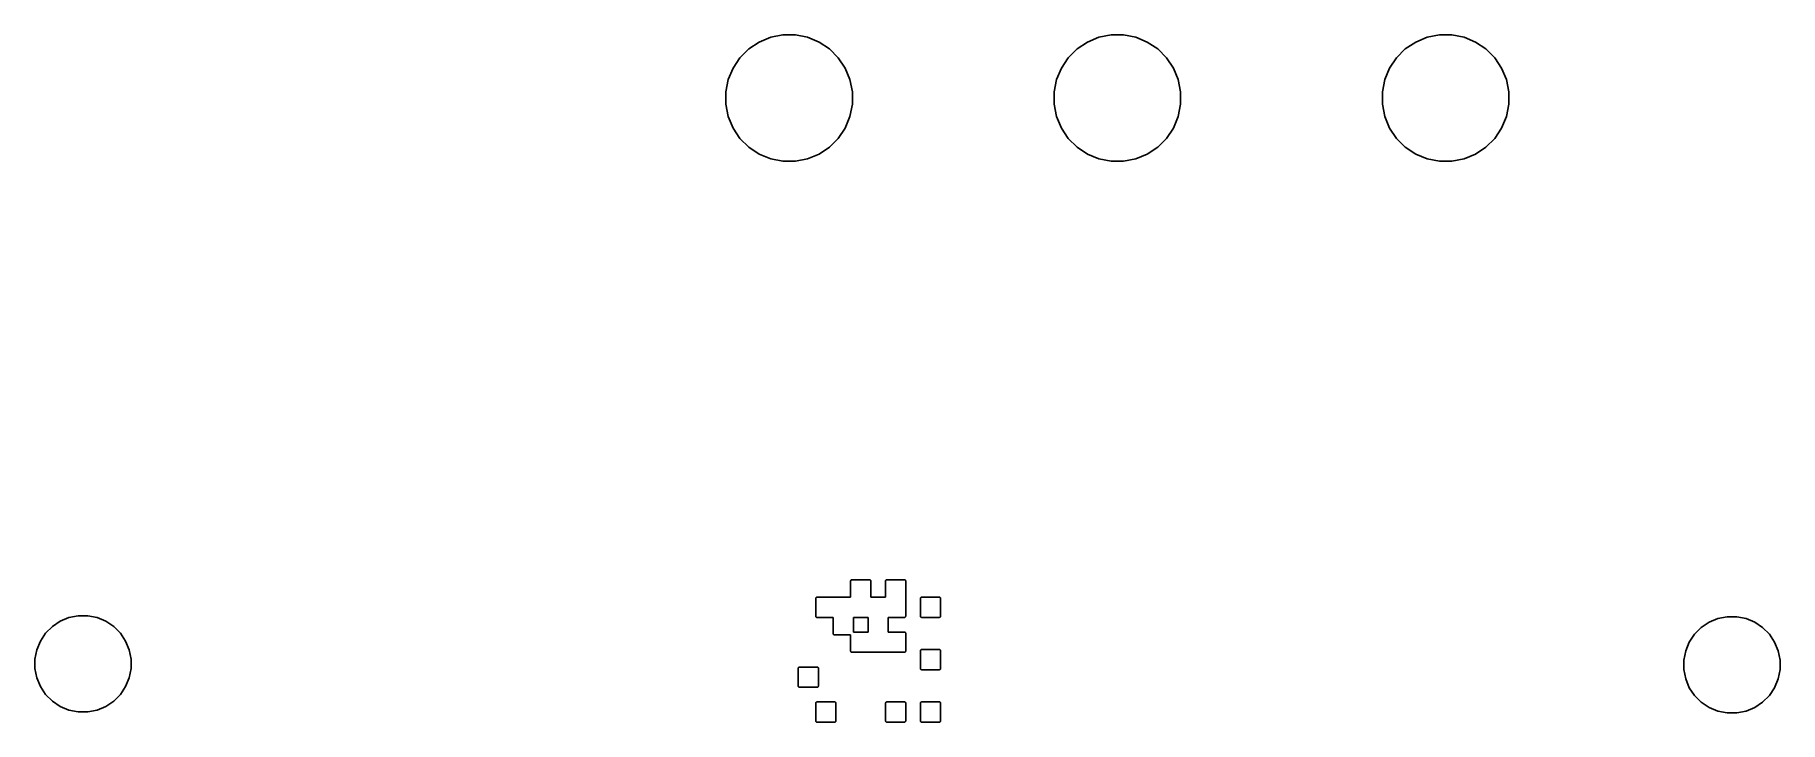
# Model space of a CAD drawing. Extents: x 87.8 to 151.2, y -97.3 to -72.2.
import ezdxf

# ---------------------------------------------------------------- set-up
doc = ezdxf.new("R2010")
doc.units = 0
doc.layers.add('BLACK', color=7, linetype='CONTINUOUS')

msp = doc.modelspace()

# ---------------------------------------------------------------- linework, layer by layer
at = {"layer": 'BLACK', "linetype": 'CONTINUOUS'}
for p, q in [((114.1, -72.5108), (114.518, -72.3374)), ((114.518, -72.3374), (114.962, -72.249)), ((114.962, -72.249), (115.416, -72.249)), ((115.416, -72.249), (115.86, -72.3374)), ((115.86, -72.3374), (116.278, -72.5108)), ((126.038, -72.5108), (126.456, -72.3374)), ((126.456, -72.3374), (126.9, -72.249)), ((126.9, -72.249), (127.354, -72.249)), ((127.354, -72.249), (127.798, -72.3374)), ((127.798, -72.3374), (128.216, -72.5108)), ((137.976, -72.5108), (138.394, -72.3374)), ((138.394, -72.3374), (138.838, -72.249)), ((138.838, -72.249), (139.292, -72.249)), ((139.292, -72.249), (139.736, -72.3374)), ((139.736, -72.3374), (140.154, -72.5108)), ((113.402, -73.0828), (113.723, -72.7625)), ((113.723, -72.7625), (114.1, -72.5108)), ((116.278, -72.5108), (116.655, -72.7625)), ((116.655, -72.7625), (116.976, -73.0828)), ((125.34, -73.0828), (125.661, -72.7625)), ((125.661, -72.7625), (126.038, -72.5108)), ((128.216, -72.5108), (128.593, -72.7625)), ((128.593, -72.7625), (128.914, -73.0828)), ((137.278, -73.0828), (137.599, -72.7625)), ((137.599, -72.7625), (137.976, -72.5108)), ((140.154, -72.5108), (140.531, -72.7625)), ((140.531, -72.7625), (140.852, -73.0828)), ((112.977, -73.8781), (113.151, -73.4595)), ((113.151, -73.4595), (113.402, -73.0828)), ((116.976, -73.0828), (117.227, -73.4595)), ((117.227, -73.4595), (117.401, -73.8781)), ((124.915, -73.8781), (125.089, -73.4595)), ((125.089, -73.4595), (125.34, -73.0828)), ((128.914, -73.0828), (129.165, -73.4595)), ((129.165, -73.4595), (129.339, -73.8781)), ((136.853, -73.8781), (137.027, -73.4595)), ((137.027, -73.4595), (137.278, -73.0828)), ((140.852, -73.0828), (141.103, -73.4595)), ((141.103, -73.4595), (141.277, -73.8781)), ((112.889, -74.3225), (112.977, -73.8781)), ((117.401, -73.8781), (117.489, -74.3225)), ((124.827, -74.3225), (124.915, -73.8781)), ((129.339, -73.8781), (129.427, -74.3225)), ((136.765, -74.3225), (136.853, -73.8781)), ((141.277, -73.8781), (141.365, -74.3225)), ((112.889, -74.7755), (112.889, -74.3225)), ((112.977, -75.2199), (112.889, -74.7755)), ((117.489, -74.7755), (117.401, -75.2199)), ((117.489, -74.3225), (117.489, -74.7755)), ((124.827, -74.7755), (124.827, -74.3225)), ((124.915, -75.2199), (124.827, -74.7755)), ((129.427, -74.7755), (129.339, -75.2199)), ((129.427, -74.3225), (129.427, -74.7755)), ((136.765, -74.7755), (136.765, -74.3225)), ((136.853, -75.2199), (136.765, -74.7755)), ((141.365, -74.7755), (141.277, -75.2199)), ((141.365, -74.3225), (141.365, -74.7755)), ((113.151, -75.6385), (112.977, -75.2199)), ((117.401, -75.2199), (117.227, -75.6385)), ((125.089, -75.6385), (124.915, -75.2199)), ((129.339, -75.2199), (129.165, -75.6385)), ((137.027, -75.6385), (136.853, -75.2199)), ((141.277, -75.2199), (141.103, -75.6385)), ((113.402, -76.0152), (113.151, -75.6385)), ((113.723, -76.3355), (113.402, -76.0152)), ((116.976, -76.0152), (116.655, -76.3355)), ((117.227, -75.6385), (116.976, -76.0152)), ((125.34, -76.0152), (125.089, -75.6385)), ((125.661, -76.3355), (125.34, -76.0152)), ((128.914, -76.0152), (128.593, -76.3355)), ((129.165, -75.6385), (128.914, -76.0152)), ((137.278, -76.0152), (137.027, -75.6385)), ((137.599, -76.3355), (137.278, -76.0152)), ((140.852, -76.0152), (140.531, -76.3355)), ((141.103, -75.6385), (140.852, -76.0152)), ((114.1, -76.5872), (113.723, -76.3355)), ((114.518, -76.7606), (114.1, -76.5872)), ((114.962, -76.849), (114.518, -76.7606)), ((115.86, -76.7606), (115.416, -76.849)), ((116.278, -76.5872), (115.86, -76.7606)), ((116.655, -76.3355), (116.278, -76.5872)), ((126.038, -76.5872), (125.661, -76.3355)), ((126.456, -76.7606), (126.038, -76.5872)), ((126.9, -76.849), (126.456, -76.7606)), ((127.798, -76.7606), (127.354, -76.849)), ((128.216, -76.5872), (127.798, -76.7606)), ((128.593, -76.3355), (128.216, -76.5872)), ((137.976, -76.5872), (137.599, -76.3355)), ((138.394, -76.7606), (137.976, -76.5872)), ((138.838, -76.849), (138.394, -76.7606)), ((139.736, -76.7606), (139.292, -76.849)), ((140.154, -76.5872), (139.736, -76.7606)), ((140.531, -76.3355), (140.154, -76.5872)), ((115.416, -76.849), (114.962, -76.849)), ((127.354, -76.849), (126.9, -76.849)), ((139.292, -76.849), (138.838, -76.849)), ((117.425, -92.1251), (117.426, -92.1205)), ((117.425, -92.1254), (117.425, -92.1251)), ((117.425, -92.1255), (117.425, -92.1254)), ((117.425, -92.1258), (117.425, -92.1255)), ((117.425, -92.1255), (117.425, -92.1255)), ((117.425, -92.7108), (117.425, -92.1258)), ((117.426, -92.1154), (117.428, -92.1109)), ((117.426, -92.1156), (117.426, -92.1154)), ((117.426, -92.1157), (117.426, -92.1156)), ((117.426, -92.1205), (117.426, -92.1157)), ((117.428, -92.1109), (117.429, -92.1064)), ((117.429, -92.1061), (117.431, -92.102)), ((117.429, -92.1063), (117.429, -92.1061)), ((117.429, -92.1064), (117.429, -92.1063)), ((117.431, -92.102), (117.434, -92.0978)), ((117.434, -92.0976), (117.437, -92.094)), ((117.434, -92.0977), (117.434, -92.0976)), ((117.434, -92.0978), (117.434, -92.0977)), ((117.437, -92.094), (117.44, -92.0903)), ((117.44, -92.0901), (117.444, -92.0872)), ((117.44, -92.0902), (117.44, -92.0901)), ((117.44, -92.0903), (117.44, -92.0902)), ((117.444, -92.0872), (117.447, -92.0842)), ((117.447, -92.0841), (117.448, -92.084)), ((117.447, -92.0842), (117.447, -92.0841)), ((117.448, -92.084), (117.452, -92.0818)), ((117.452, -92.0818), (117.456, -92.0796)), ((117.456, -92.0794), (117.461, -92.0781)), ((117.456, -92.0795), (117.456, -92.0794)), ((117.456, -92.0796), (117.456, -92.0795)), ((117.461, -92.0781), (117.465, -92.0768)), ((117.465, -92.0768), (117.465, -92.0767)), ((117.465, -92.0767), (117.466, -92.0767)), ((117.466, -92.0767), (117.47, -92.0763)), ((117.47, -92.0763), (117.475, -92.0758)), ((117.475, -92.0758), (118.11, -92.0758)), ((118.11, -92.0758), (118.11, -92.0758)), ((118.11, -92.0758), (118.11, -92.0758)), ((118.11, -92.0758), (118.11, -92.0758)), ((118.11, -92.0758), (118.111, -92.0758)), ((118.111, -92.0758), (118.115, -92.0763)), ((118.115, -92.0763), (118.12, -92.0768)), ((118.12, -92.0768), (118.12, -92.0769)), ((118.12, -92.0769), (118.12, -92.0769)), ((118.12, -92.0769), (118.125, -92.0783)), ((118.125, -92.0783), (118.129, -92.0797)), ((118.129, -92.0797), (118.13, -92.0798)), ((118.13, -92.0798), (118.13, -92.0798)), ((118.13, -92.0798), (118.134, -92.0821)), ((118.134, -92.0821), (118.138, -92.0843)), ((118.138, -92.0843), (118.138, -92.0845)), ((118.138, -92.0845), (118.138, -92.0845)), ((118.138, -92.0845), (118.142, -92.0875)), ((118.142, -92.0875), (118.145, -92.0906)), ((118.145, -92.0906), (118.146, -92.0907)), ((118.146, -92.0907), (118.146, -92.0908)), ((118.146, -92.0908), (118.149, -92.0944)), ((118.149, -92.0944), (118.152, -92.0981)), ((118.152, -92.0981), (118.152, -92.0983)), ((118.152, -92.0983), (118.152, -92.0984)), ((118.152, -92.0984), (118.154, -92.1025)), ((118.154, -92.1025), (118.156, -92.1067)), ((118.156, -92.1067), (118.156, -92.1069)), ((118.156, -92.1069), (118.156, -92.1071)), ((118.156, -92.1071), (118.158, -92.1115)), ((118.158, -92.1115), (118.159, -92.1161)), ((118.159, -92.1161), (118.159, -92.1163)), ((118.159, -92.1163), (118.159, -92.1164)), ((118.159, -92.1164), (118.16, -92.1211)), ((118.16, -92.1211), (118.16, -92.1258)), ((118.16, -92.1258), (118.16, -92.7108)), ((118.695, -92.1251), (118.696, -92.1205)), ((118.695, -92.1254), (118.695, -92.1251)), ((118.695, -92.1255), (118.695, -92.1254)), ((118.695, -92.1258), (118.695, -92.1255)), ((118.695, -92.1255), (118.695, -92.1255)), ((118.695, -92.7108), (118.695, -92.1258)), ((118.696, -92.1154), (118.698, -92.1109)), ((118.696, -92.1156), (118.696, -92.1154)), ((118.696, -92.1157), (118.696, -92.1156)), ((118.696, -92.1205), (118.696, -92.1157)), ((118.698, -92.1109), (118.699, -92.1064)), ((118.699, -92.1061), (118.701, -92.102)), ((118.699, -92.1063), (118.699, -92.1061)), ((118.699, -92.1064), (118.699, -92.1063)), ((118.701, -92.102), (118.704, -92.0978)), ((118.704, -92.0976), (118.707, -92.094)), ((118.704, -92.0977), (118.704, -92.0976)), ((118.704, -92.0978), (118.704, -92.0977)), ((118.707, -92.094), (118.71, -92.0903)), ((118.71, -92.0901), (118.714, -92.0872)), ((118.71, -92.0902), (118.71, -92.0901)), ((118.71, -92.0903), (118.71, -92.0902)), ((118.714, -92.0872), (118.717, -92.0842)), ((118.717, -92.0841), (118.718, -92.084)), ((118.717, -92.0842), (118.717, -92.0841)), ((118.718, -92.084), (118.722, -92.0818)), ((118.722, -92.0818), (118.726, -92.0796)), ((118.726, -92.0794), (118.731, -92.0781)), ((118.726, -92.0795), (118.726, -92.0794)), ((118.726, -92.0796), (118.726, -92.0795)), ((118.731, -92.0781), (118.735, -92.0768)), ((118.735, -92.0768), (118.735, -92.0767)), ((118.735, -92.0767), (118.736, -92.0767)), ((118.736, -92.0767), (118.74, -92.0763)), ((118.74, -92.0763), (118.745, -92.0758)), ((118.745, -92.0758), (119.38, -92.0758)), ((119.38, -92.0758), (119.38, -92.0758)), ((119.38, -92.0758), (119.38, -92.0758)), ((119.38, -92.0758), (119.38, -92.0758)), ((119.38, -92.0758), (119.381, -92.0758)), ((119.381, -92.0758), (119.385, -92.0763)), ((119.385, -92.0763), (119.39, -92.0768)), ((119.39, -92.0768), (119.39, -92.0769)), ((119.39, -92.0769), (119.39, -92.0769)), ((119.39, -92.0769), (119.395, -92.0783)), ((119.395, -92.0783), (119.399, -92.0797)), ((119.399, -92.0797), (119.4, -92.0798)), ((119.4, -92.0798), (119.4, -92.0798)), ((119.4, -92.0798), (119.404, -92.0821)), ((119.404, -92.0821), (119.408, -92.0843)), ((119.408, -92.0843), (119.408, -92.0845)), ((119.408, -92.0845), (119.408, -92.0845)), ((119.408, -92.0845), (119.412, -92.0875)), ((119.412, -92.0875), (119.415, -92.0906)), ((119.415, -92.0906), (119.416, -92.0907)), ((119.416, -92.0907), (119.416, -92.0908)), ((119.416, -92.0908), (119.419, -92.0944)), ((119.419, -92.0944), (119.422, -92.0981)), ((119.422, -92.0981), (119.422, -92.0983)), ((119.422, -92.0983), (119.422, -92.0984)), ((119.422, -92.0984), (119.424, -92.1025)), ((119.424, -92.1025), (119.426, -92.1067)), ((119.426, -92.1067), (119.426, -92.1069)), ((119.426, -92.1069), (119.426, -92.1071)), ((119.426, -92.1071), (119.428, -92.1115)), ((119.428, -92.1115), (119.429, -92.1161)), ((119.429, -92.1161), (119.429, -92.1163)), ((119.429, -92.1163), (119.429, -92.1164)), ((119.429, -92.1164), (119.43, -92.1211)), ((119.43, -92.1211), (119.43, -92.1258)), ((119.43, -92.1258), (119.43, -93.3958)), ((116.155, -92.7601), (116.156, -92.7555)), ((116.155, -92.7604), (116.155, -92.7601)), ((116.155, -92.7605), (116.155, -92.7604)), ((116.155, -92.7608), (116.155, -92.7605)), ((116.155, -92.7605), (116.155, -92.7605)), ((116.155, -93.3958), (116.155, -92.7608)), ((116.156, -92.7504), (116.158, -92.7459)), ((116.156, -92.7506), (116.156, -92.7504)), ((116.156, -92.7507), (116.156, -92.7506)), ((116.156, -92.7555), (116.156, -92.7507)), ((116.158, -92.7459), (116.159, -92.7414)), ((116.159, -92.7411), (116.161, -92.737)), ((116.159, -92.7413), (116.159, -92.7411)), ((116.159, -92.7414), (116.159, -92.7413)), ((116.161, -92.737), (116.164, -92.7328)), ((116.164, -92.7326), (116.167, -92.729)), ((116.164, -92.7327), (116.164, -92.7326)), ((116.164, -92.7328), (116.164, -92.7327)), ((116.167, -92.729), (116.17, -92.7253)), ((116.17, -92.7251), (116.174, -92.7222)), ((116.17, -92.7252), (116.17, -92.7251)), ((116.17, -92.7253), (116.17, -92.7252)), ((116.174, -92.7222), (116.177, -92.7192)), ((116.177, -92.7191), (116.178, -92.719)), ((116.177, -92.7192), (116.177, -92.7191)), ((116.178, -92.719), (116.182, -92.7168)), ((116.182, -92.7168), (116.186, -92.7146)), ((116.186, -92.7144), (116.191, -92.7131)), ((116.186, -92.7145), (116.186, -92.7144)), ((116.186, -92.7146), (116.186, -92.7145)), ((116.191, -92.7131), (116.195, -92.7118)), ((116.195, -92.7118), (116.195, -92.7117)), ((116.195, -92.7117), (116.196, -92.7117)), ((116.196, -92.7117), (116.2, -92.7113)), ((116.2, -92.7113), (116.205, -92.7108)), ((116.205, -92.7108), (117.425, -92.7108)), ((118.16, -92.7108), (118.695, -92.7108)), ((119.965, -92.7601), (119.966, -92.7555)), ((119.965, -92.7604), (119.965, -92.7601)), ((119.965, -92.7605), (119.965, -92.7604)), ((119.965, -92.7608), (119.965, -92.7605)), ((119.965, -92.7605), (119.965, -92.7605)), ((119.965, -93.3958), (119.965, -92.7608)), ((119.966, -92.7504), (119.968, -92.7459)), ((119.966, -92.7506), (119.966, -92.7504)), ((119.966, -92.7507), (119.966, -92.7506)), ((119.966, -92.7555), (119.966, -92.7507)), ((119.968, -92.7459), (119.969, -92.7414)), ((119.969, -92.7411), (119.971, -92.737)), ((119.969, -92.7413), (119.969, -92.7411)), ((119.969, -92.7414), (119.969, -92.7413)), ((119.971, -92.737), (119.974, -92.7328)), ((119.974, -92.7326), (119.977, -92.729)), ((119.974, -92.7327), (119.974, -92.7326)), ((119.974, -92.7328), (119.974, -92.7327)), ((119.977, -92.729), (119.98, -92.7253)), ((119.98, -92.7251), (119.984, -92.7222)), ((119.98, -92.7252), (119.98, -92.7251)), ((119.98, -92.7253), (119.98, -92.7252)), ((119.984, -92.7222), (119.987, -92.7192)), ((119.987, -92.7191), (119.988, -92.719)), ((119.987, -92.7192), (119.987, -92.7191)), ((119.988, -92.719), (119.992, -92.7168)), ((119.992, -92.7168), (119.996, -92.7146)), ((119.996, -92.7144), (120.001, -92.7131)), ((119.996, -92.7145), (119.996, -92.7144)), ((119.996, -92.7146), (119.996, -92.7145)), ((120.001, -92.7131), (120.005, -92.7118)), ((120.005, -92.7118), (120.005, -92.7117)), ((120.005, -92.7117), (120.006, -92.7117)), ((120.006, -92.7117), (120.01, -92.7113)), ((120.01, -92.7113), (120.015, -92.7108)), ((120.015, -92.7108), (120.65, -92.7108)), ((120.65, -92.7108), (120.65, -92.7108)), ((120.65, -92.7108), (120.65, -92.7108)), ((120.65, -92.7108), (120.651, -92.7108)), ((120.65, -92.7108), (120.65, -92.7108)), ((120.651, -92.7108), (120.655, -92.7113)), ((120.655, -92.7113), (120.66, -92.7118)), ((120.66, -92.7118), (120.66, -92.7119)), ((120.66, -92.7119), (120.66, -92.7119)), ((120.66, -92.7119), (120.665, -92.7133)), ((120.665, -92.7133), (120.669, -92.7147)), ((120.669, -92.7147), (120.67, -92.7148)), ((120.67, -92.7148), (120.67, -92.7148)), ((120.67, -92.7148), (120.674, -92.7171)), ((120.674, -92.7171), (120.678, -92.7193)), ((120.678, -92.7193), (120.678, -92.7195)), ((120.678, -92.7195), (120.678, -92.7195)), ((120.678, -92.7195), (120.682, -92.7225)), ((120.682, -92.7225), (120.685, -92.7256)), ((120.685, -92.7256), (120.686, -92.7257)), ((120.686, -92.7257), (120.686, -92.7258)), ((120.686, -92.7258), (120.689, -92.7294)), ((120.689, -92.7294), (120.692, -92.7331)), ((120.692, -92.7331), (120.692, -92.7333)), ((120.692, -92.7333), (120.692, -92.7334)), ((120.692, -92.7334), (120.694, -92.7375)), ((120.694, -92.7375), (120.696, -92.7417)), ((120.696, -92.7417), (120.696, -92.7419)), ((120.696, -92.7419), (120.696, -92.7421)), ((120.696, -92.7421), (120.698, -92.7465)), ((120.698, -92.7465), (120.699, -92.7511)), ((120.699, -92.7511), (120.699, -92.7513)), ((120.699, -92.7513), (120.699, -92.7514)), ((120.699, -92.7514), (120.7, -92.7561)), ((120.7, -92.7561), (120.7, -92.7608)), ((120.7, -92.7608), (120.7, -93.3958)), ((88.1503, -94.0201), (88.394, -93.7764)), ((88.394, -93.7764), (88.6807, -93.5849)), ((88.6807, -93.5849), (88.9991, -93.453)), ((88.9991, -93.453), (89.3372, -93.3857)), ((89.3372, -93.3857), (89.682, -93.3857)), ((89.682, -93.3857), (90.0201, -93.453)), ((90.0201, -93.453), (90.3385, -93.5849)), ((90.3385, -93.5849), (90.6252, -93.7764)), ((90.6252, -93.7764), (90.8689, -94.0201)), ((116.155, -93.4005), (116.155, -93.3958)), ((116.156, -93.4052), (116.155, -93.4005)), ((116.156, -93.4053), (116.156, -93.4052)), ((116.156, -93.4055), (116.156, -93.4053)), ((116.157, -93.4101), (116.156, -93.4055)), ((116.159, -93.4145), (116.157, -93.4101)), ((116.159, -93.4147), (116.159, -93.4145)), ((116.159, -93.4149), (116.159, -93.4147)), ((116.161, -93.4191), (116.159, -93.4149)), ((116.163, -93.4232), (116.161, -93.4191)), ((116.163, -93.4233), (116.163, -93.4232)), ((116.163, -93.4235), (116.163, -93.4233)), ((116.166, -93.4272), (116.163, -93.4235)), ((116.169, -93.4308), (116.166, -93.4272)), ((116.169, -93.4309), (116.169, -93.4308)), ((116.17, -93.431), (116.169, -93.4309)), ((116.173, -93.4341), (116.17, -93.431)), ((116.177, -93.4371), (116.173, -93.4341)), ((116.177, -93.4373), (116.177, -93.4371)), ((116.177, -93.4371), (116.177, -93.4371)), ((116.181, -93.4395), (116.177, -93.4373)), ((116.185, -93.4418), (116.181, -93.4395)), ((116.186, -93.4419), (116.185, -93.4418)), ((116.185, -93.4418), (116.185, -93.4418)), ((116.19, -93.4433), (116.186, -93.4419)), ((116.195, -93.4447), (116.19, -93.4433)), ((116.195, -93.4448), (116.195, -93.4447)), ((116.195, -93.4447), (116.195, -93.4447)), ((116.2, -93.4453), (116.195, -93.4448)), ((116.204, -93.4458), (116.2, -93.4453)), ((116.205, -93.4458), (116.204, -93.4458)), ((116.79, -93.4458), (116.205, -93.4458)), ((116.205, -93.4458), (116.205, -93.4458)), ((116.205, -93.4458), (116.205, -93.4458)), ((116.205, -93.4458), (116.205, -93.4458)), ((116.79, -94.0308), (116.79, -93.4458)), ((117.525, -93.4458), (117.525, -93.9808)), ((118.06, -93.4458), (117.525, -93.4458)), ((118.06, -93.9808), (118.06, -93.4458)), ((119.38, -93.4458), (118.795, -93.4458)), ((118.795, -93.4458), (118.795, -93.9808)), ((119.385, -93.4453), (119.38, -93.4458)), ((119.389, -93.4449), (119.385, -93.4453)), ((119.39, -93.4449), (119.389, -93.4449)), ((119.394, -93.4435), (119.39, -93.4448)), ((119.39, -93.4448), (119.39, -93.4449)), ((119.399, -93.4422), (119.394, -93.4435)), ((119.403, -93.4398), (119.399, -93.442)), ((119.399, -93.442), (119.399, -93.4421)), ((119.399, -93.4421), (119.399, -93.4422)), ((119.407, -93.4376), (119.403, -93.4398)), ((119.408, -93.4375), (119.407, -93.4376)), ((119.411, -93.4344), (119.408, -93.4374)), ((119.408, -93.4374), (119.408, -93.4375)), ((119.415, -93.4315), (119.411, -93.4344)), ((119.418, -93.4276), (119.415, -93.4313)), ((119.415, -93.4313), (119.415, -93.4314)), ((119.415, -93.4314), (119.415, -93.4315)), ((119.421, -93.424), (119.418, -93.4276)), ((119.424, -93.4196), (119.421, -93.4238)), ((119.421, -93.4238), (119.421, -93.4239)), ((119.421, -93.4239), (119.421, -93.424)), ((119.426, -93.4155), (119.424, -93.4196)), ((119.427, -93.4107), (119.426, -93.4152)), ((119.426, -93.4152), (119.426, -93.4153)), ((119.426, -93.4153), (119.426, -93.4155)), ((119.429, -93.4062), (119.427, -93.4107)), ((119.43, -93.3965), (119.429, -93.4011)), ((119.429, -93.4011), (119.429, -93.4059)), ((119.429, -93.4059), (119.429, -93.406)), ((119.429, -93.406), (119.429, -93.4062)), ((119.43, -93.3958), (119.43, -93.3961)), ((119.43, -93.3961), (119.43, -93.3961)), ((119.43, -93.3961), (119.43, -93.3962)), ((119.43, -93.3962), (119.43, -93.3965)), ((119.965, -93.4005), (119.965, -93.3958)), ((119.966, -93.4052), (119.965, -93.4005)), ((119.966, -93.4053), (119.966, -93.4052)), ((119.966, -93.4055), (119.966, -93.4053)), ((119.967, -93.4101), (119.966, -93.4055)), ((119.969, -93.4145), (119.967, -93.4101)), ((119.969, -93.4147), (119.969, -93.4145)), ((119.969, -93.4149), (119.969, -93.4147)), ((119.971, -93.4191), (119.969, -93.4149)), ((119.973, -93.4232), (119.971, -93.4191)), ((119.973, -93.4233), (119.973, -93.4232)), ((119.973, -93.4235), (119.973, -93.4233)), ((119.976, -93.4272), (119.973, -93.4235)), ((119.979, -93.4308), (119.976, -93.4272)), ((119.979, -93.4309), (119.979, -93.4308)), ((119.98, -93.431), (119.979, -93.4309)), ((119.983, -93.4341), (119.98, -93.431)), ((119.987, -93.4371), (119.983, -93.4341)), ((119.987, -93.4373), (119.987, -93.4371)), ((119.987, -93.4371), (119.987, -93.4371)), ((119.991, -93.4395), (119.987, -93.4373)), ((119.995, -93.4418), (119.991, -93.4395)), ((119.996, -93.4419), (119.995, -93.4418)), ((119.995, -93.4418), (119.995, -93.4418)), ((120, -93.4433), (119.996, -93.4419)), ((120.005, -93.4447), (120, -93.4433)), ((120.005, -93.4448), (120.005, -93.4447)), ((120.005, -93.4447), (120.005, -93.4447)), ((120.01, -93.4453), (120.005, -93.4448)), ((120.014, -93.4458), (120.01, -93.4453)), ((120.015, -93.4458), (120.014, -93.4458)), ((120.65, -93.4458), (120.015, -93.4458)), ((120.015, -93.4458), (120.015, -93.4458)), ((120.015, -93.4458), (120.015, -93.4458)), ((120.015, -93.4458), (120.015, -93.4458)), ((120.655, -93.4453), (120.65, -93.4458)), ((120.659, -93.4449), (120.655, -93.4453)), ((120.66, -93.4449), (120.659, -93.4449)), ((120.664, -93.4435), (120.66, -93.4448)), ((120.66, -93.4448), (120.66, -93.4449)), ((120.669, -93.4422), (120.664, -93.4435)), ((120.673, -93.4398), (120.669, -93.442)), ((120.669, -93.442), (120.669, -93.4421)), ((120.669, -93.4421), (120.669, -93.4422)), ((120.677, -93.4376), (120.673, -93.4398)), ((120.678, -93.4375), (120.677, -93.4376)), ((120.681, -93.4344), (120.678, -93.4374)), ((120.678, -93.4374), (120.678, -93.4375)), ((120.685, -93.4315), (120.681, -93.4344)), ((120.688, -93.4276), (120.685, -93.4313)), ((120.685, -93.4313), (120.685, -93.4314)), ((120.685, -93.4314), (120.685, -93.4315)), ((120.691, -93.424), (120.688, -93.4276)), ((120.694, -93.4196), (120.691, -93.4238)), ((120.691, -93.4238), (120.691, -93.4239)), ((120.691, -93.4239), (120.691, -93.424)), ((120.696, -93.4155), (120.694, -93.4196)), ((120.697, -93.4107), (120.696, -93.4152)), ((120.696, -93.4152), (120.696, -93.4153)), ((120.696, -93.4153), (120.696, -93.4155)), ((120.699, -93.4062), (120.697, -93.4107)), ((120.7, -93.3965), (120.699, -93.4011)), ((120.699, -93.4011), (120.699, -93.4059)), ((120.699, -93.4059), (120.699, -93.406)), ((120.699, -93.406), (120.699, -93.4062)), ((120.7, -93.3958), (120.7, -93.3961)), ((120.7, -93.3961), (120.7, -93.3961)), ((120.7, -93.3961), (120.7, -93.3962)), ((120.7, -93.3962), (120.7, -93.3965)), ((148.12, -94.0582), (148.363, -93.8145)), ((148.363, -93.8145), (148.65, -93.623)), ((148.65, -93.623), (148.969, -93.4911)), ((148.969, -93.4911), (149.307, -93.4238)), ((149.307, -93.4238), (149.651, -93.4238)), ((149.651, -93.4238), (149.989, -93.4911)), ((149.989, -93.4911), (150.308, -93.623)), ((150.308, -93.623), (150.595, -93.8145)), ((150.595, -93.8145), (150.838, -94.0582)), ((87.8269, -94.6252), (87.9588, -94.3068)), ((87.9588, -94.3068), (88.1503, -94.0201)), ((90.8689, -94.0201), (91.0604, -94.3068)), ((91.0604, -94.3068), (91.1923, -94.6252)), ((116.79, -94.0355), (116.79, -94.0308)), ((116.791, -94.0402), (116.79, -94.0355)), ((116.791, -94.0403), (116.791, -94.0402)), ((116.791, -94.0405), (116.791, -94.0403)), ((116.792, -94.0451), (116.791, -94.0405)), ((116.794, -94.0495), (116.792, -94.0451)), ((116.794, -94.0497), (116.794, -94.0495)), ((116.794, -94.0499), (116.794, -94.0497)), ((116.796, -94.0541), (116.794, -94.0499)), ((116.798, -94.0582), (116.796, -94.0541)), ((116.798, -94.0583), (116.798, -94.0582)), ((116.798, -94.0585), (116.798, -94.0583)), ((116.801, -94.0622), (116.798, -94.0585)), ((116.804, -94.0658), (116.801, -94.0622)), ((116.804, -94.0659), (116.804, -94.0658)), ((116.805, -94.066), (116.804, -94.0659)), ((116.808, -94.0691), (116.805, -94.066)), ((116.812, -94.0721), (116.808, -94.0691)), ((116.812, -94.0723), (116.812, -94.0721)), ((116.812, -94.0721), (116.812, -94.0721)), ((116.816, -94.0745), (116.812, -94.0723)), ((116.82, -94.0768), (116.816, -94.0745)), ((116.821, -94.0769), (116.82, -94.0768)), ((116.82, -94.0768), (116.82, -94.0768)), ((116.825, -94.0783), (116.821, -94.0769)), ((116.83, -94.0797), (116.825, -94.0783)), ((116.83, -94.0798), (116.83, -94.0797)), ((116.83, -94.0797), (116.83, -94.0797)), ((116.835, -94.0803), (116.83, -94.0798)), ((116.839, -94.0808), (116.835, -94.0803)), ((116.84, -94.0808), (116.839, -94.0808)), ((117.425, -94.0808), (116.84, -94.0808)), ((116.84, -94.0808), (116.84, -94.0808)), ((116.84, -94.0808), (116.84, -94.0808)), ((116.84, -94.0808), (116.84, -94.0808)), ((117.425, -94.6658), (117.425, -94.0808)), ((117.525, -93.9808), (118.06, -93.9808)), ((118.795, -93.9808), (119.38, -93.9808)), ((119.38, -93.9808), (119.38, -93.9808)), ((119.38, -93.9808), (119.38, -93.9808)), ((119.38, -93.9808), (119.38, -93.9808)), ((119.38, -93.9808), (119.381, -93.9808)), ((119.381, -93.9808), (119.385, -93.9813)), ((119.385, -93.9813), (119.39, -93.9818)), ((119.39, -93.9818), (119.39, -93.9819)), ((119.39, -93.9819), (119.39, -93.9819)), ((119.39, -93.9819), (119.395, -93.9833)), ((119.395, -93.9833), (119.399, -93.9847)), ((119.399, -93.9847), (119.4, -93.9848)), ((119.4, -93.9848), (119.4, -93.9848)), ((119.4, -93.9848), (119.404, -93.9871)), ((119.404, -93.9871), (119.408, -93.9893)), ((119.408, -93.9893), (119.408, -93.9895)), ((119.408, -93.9895), (119.408, -93.9895)), ((119.408, -93.9895), (119.412, -93.9925)), ((119.412, -93.9925), (119.415, -93.9956)), ((119.415, -93.9956), (119.416, -93.9957)), ((119.416, -93.9957), (119.416, -93.9958)), ((119.416, -93.9958), (119.419, -93.9994)), ((119.419, -93.9994), (119.422, -94.0031)), ((119.422, -94.0031), (119.422, -94.0033)), ((119.422, -94.0033), (119.422, -94.0034)), ((119.422, -94.0034), (119.424, -94.0075)), ((119.424, -94.0075), (119.426, -94.0117)), ((119.426, -94.0117), (119.426, -94.0119)), ((119.426, -94.0119), (119.426, -94.0121)), ((119.426, -94.0121), (119.428, -94.0165)), ((119.428, -94.0165), (119.429, -94.0211)), ((119.429, -94.0211), (119.429, -94.0213)), ((119.429, -94.0213), (119.429, -94.0214)), ((119.429, -94.0214), (119.43, -94.0261)), ((119.43, -94.0261), (119.43, -94.0308)), ((119.43, -94.0308), (119.43, -94.6658)), ((147.796, -94.6633), (147.928, -94.3449)), ((147.928, -94.3449), (148.12, -94.0582)), ((150.838, -94.0582), (151.03, -94.3449)), ((151.03, -94.3449), (151.162, -94.6633)), ((87.7596, -94.9633), (87.8269, -94.6252)), ((87.7596, -95.3081), (87.7596, -94.9633)), ((91.1923, -94.6252), (91.2596, -94.9633)), ((91.2596, -94.9633), (91.2596, -95.3081)), ((117.425, -94.6705), (117.425, -94.6658)), ((117.426, -94.6752), (117.425, -94.6705)), ((117.426, -94.6753), (117.426, -94.6752)), ((117.426, -94.6755), (117.426, -94.6753)), ((117.427, -94.6801), (117.426, -94.6755)), ((117.429, -94.6845), (117.427, -94.6801)), ((117.429, -94.6847), (117.429, -94.6845)), ((117.429, -94.6849), (117.429, -94.6847)), ((117.431, -94.6891), (117.429, -94.6849)), ((117.433, -94.6932), (117.431, -94.6891)), ((117.433, -94.6933), (117.433, -94.6932)), ((117.433, -94.6935), (117.433, -94.6933)), ((117.436, -94.6972), (117.433, -94.6935)), ((117.439, -94.7008), (117.436, -94.6972)), ((117.439, -94.7009), (117.439, -94.7008)), ((117.44, -94.701), (117.439, -94.7009)), ((117.443, -94.7041), (117.44, -94.701)), ((117.447, -94.7071), (117.443, -94.7041)), ((117.447, -94.7073), (117.447, -94.7071)), ((117.447, -94.7071), (117.447, -94.7071)), ((117.451, -94.7095), (117.447, -94.7073)), ((117.455, -94.7118), (117.451, -94.7095)), ((117.456, -94.7119), (117.455, -94.7118)), ((117.455, -94.7118), (117.455, -94.7118)), ((117.46, -94.7133), (117.456, -94.7119)), ((117.465, -94.7147), (117.46, -94.7133)), ((117.465, -94.7148), (117.465, -94.7147)), ((117.465, -94.7147), (117.465, -94.7147)), ((117.47, -94.7153), (117.465, -94.7148)), ((117.474, -94.7158), (117.47, -94.7153)), ((117.475, -94.7158), (117.474, -94.7158)), ((119.38, -94.7158), (117.475, -94.7158)), ((117.475, -94.7158), (117.475, -94.7158)), ((117.475, -94.7158), (117.475, -94.7158)), ((117.475, -94.7158), (117.475, -94.7158)), ((119.385, -94.7153), (119.38, -94.7158)), ((119.389, -94.7149), (119.385, -94.7153)), ((119.39, -94.7149), (119.389, -94.7149)), ((119.394, -94.7135), (119.39, -94.7148)), ((119.39, -94.7148), (119.39, -94.7149)), ((119.399, -94.7122), (119.394, -94.7135)), ((119.403, -94.7098), (119.399, -94.712)), ((119.399, -94.712), (119.399, -94.7121)), ((119.399, -94.7121), (119.399, -94.7122)), ((119.407, -94.7076), (119.403, -94.7098)), ((119.408, -94.7075), (119.407, -94.7076)), ((119.411, -94.7044), (119.408, -94.7074)), ((119.408, -94.7074), (119.408, -94.7075)), ((119.415, -94.7015), (119.411, -94.7044)), ((119.418, -94.6976), (119.415, -94.7013)), ((119.415, -94.7013), (119.415, -94.7014)), ((119.415, -94.7014), (119.415, -94.7015)), ((119.421, -94.694), (119.418, -94.6976)), ((119.424, -94.6896), (119.421, -94.6938)), ((119.421, -94.6938), (119.421, -94.6939)), ((119.421, -94.6939), (119.421, -94.694)), ((119.426, -94.6855), (119.424, -94.6896)), ((119.427, -94.6807), (119.426, -94.6852)), ((119.426, -94.6852), (119.426, -94.6853)), ((119.426, -94.6853), (119.426, -94.6855)), ((119.429, -94.6762), (119.427, -94.6807)), ((119.43, -94.6665), (119.429, -94.6711)), ((119.429, -94.6711), (119.429, -94.6759)), ((119.429, -94.6759), (119.429, -94.676)), ((119.429, -94.676), (119.429, -94.6762)), ((119.43, -94.6658), (119.43, -94.6661)), ((119.43, -94.6661), (119.43, -94.6661)), ((119.43, -94.6661), (119.43, -94.6662)), ((119.43, -94.6662), (119.43, -94.6665)), ((119.965, -94.6651), (119.966, -94.6605)), ((119.965, -94.6654), (119.965, -94.6651)), ((119.965, -94.6655), (119.965, -94.6654)), ((119.965, -94.6658), (119.965, -94.6655)), ((119.965, -94.6655), (119.965, -94.6655)), ((119.965, -95.3008), (119.965, -94.6658)), ((119.966, -94.6554), (119.968, -94.6509)), ((119.966, -94.6556), (119.966, -94.6554)), ((119.966, -94.6557), (119.966, -94.6556)), ((119.966, -94.6605), (119.966, -94.6557)), ((119.968, -94.6509), (119.969, -94.6464)), ((119.969, -94.6461), (119.971, -94.642)), ((119.969, -94.6463), (119.969, -94.6461)), ((119.969, -94.6464), (119.969, -94.6463)), ((119.971, -94.642), (119.974, -94.6378)), ((119.974, -94.6376), (119.977, -94.634)), ((119.974, -94.6377), (119.974, -94.6376)), ((119.974, -94.6378), (119.974, -94.6377)), ((119.977, -94.634), (119.98, -94.6303)), ((119.98, -94.6301), (119.984, -94.6272)), ((119.98, -94.6302), (119.98, -94.6301)), ((119.98, -94.6303), (119.98, -94.6302)), ((119.984, -94.6272), (119.987, -94.6242)), ((119.987, -94.6241), (119.988, -94.624)), ((119.987, -94.6242), (119.987, -94.6241)), ((119.988, -94.624), (119.992, -94.6218)), ((119.992, -94.6218), (119.996, -94.6196)), ((119.996, -94.6194), (120.001, -94.6181)), ((119.996, -94.6195), (119.996, -94.6194)), ((119.996, -94.6196), (119.996, -94.6195)), ((120.001, -94.6181), (120.005, -94.6168)), ((120.005, -94.6168), (120.005, -94.6167)), ((120.005, -94.6167), (120.006, -94.6167)), ((120.006, -94.6167), (120.01, -94.6163)), ((120.01, -94.6163), (120.015, -94.6158)), ((120.015, -94.6158), (120.65, -94.6158)), ((120.65, -94.6158), (120.65, -94.6158)), ((120.65, -94.6158), (120.65, -94.6158)), ((120.65, -94.6158), (120.651, -94.6158)), ((120.65, -94.6158), (120.65, -94.6158)), ((120.651, -94.6158), (120.655, -94.6163)), ((120.655, -94.6163), (120.66, -94.6168)), ((120.66, -94.6168), (120.66, -94.6169)), ((120.66, -94.6169), (120.66, -94.6169)), ((120.66, -94.6169), (120.665, -94.6183)), ((120.665, -94.6183), (120.669, -94.6197)), ((120.669, -94.6197), (120.67, -94.6198)), ((120.67, -94.6198), (120.67, -94.6198)), ((120.67, -94.6198), (120.674, -94.6221)), ((120.674, -94.6221), (120.678, -94.6243)), ((120.678, -94.6243), (120.678, -94.6245)), ((120.678, -94.6245), (120.678, -94.6245)), ((120.678, -94.6245), (120.682, -94.6275)), ((120.682, -94.6275), (120.685, -94.6306)), ((120.685, -94.6306), (120.686, -94.6307)), ((120.686, -94.6307), (120.686, -94.6308)), ((120.686, -94.6308), (120.689, -94.6344)), ((120.689, -94.6344), (120.692, -94.6381)), ((120.692, -94.6381), (120.692, -94.6383)), ((120.692, -94.6383), (120.692, -94.6384)), ((120.692, -94.6384), (120.694, -94.6425)), ((120.694, -94.6425), (120.696, -94.6467)), ((120.696, -94.6467), (120.696, -94.6469)), ((120.696, -94.6469), (120.696, -94.6471)), ((120.696, -94.6471), (120.698, -94.6515)), ((120.698, -94.6515), (120.699, -94.6561)), ((120.699, -94.6561), (120.699, -94.6563)), ((120.699, -94.6563), (120.699, -94.6564)), ((120.699, -94.6564), (120.7, -94.6611)), ((120.7, -94.6611), (120.7, -94.6658)), ((120.7, -94.6658), (120.7, -95.3008)), ((147.729, -95.0014), (147.796, -94.6633)), ((147.729, -95.3462), (147.729, -95.0014)), ((151.162, -94.6633), (151.229, -95.0014)), ((151.229, -95.0014), (151.229, -95.3462)), ((87.8269, -95.6462), (87.7596, -95.3081)), ((87.9588, -95.9646), (87.8269, -95.6462)), ((91.1923, -95.6462), (91.0604, -95.9646)), ((91.2596, -95.3081), (91.1923, -95.6462)), ((115.52, -95.3001), (115.521, -95.2955)), ((115.52, -95.3004), (115.52, -95.3001)), ((115.52, -95.3005), (115.52, -95.3004)), ((115.52, -95.3008), (115.52, -95.3005)), ((115.52, -95.3005), (115.52, -95.3005)), ((115.52, -95.9358), (115.52, -95.3008)), ((115.521, -95.2904), (115.523, -95.2859)), ((115.521, -95.2906), (115.521, -95.2904)), ((115.521, -95.2907), (115.521, -95.2906)), ((115.521, -95.2955), (115.521, -95.2907)), ((115.523, -95.2859), (115.524, -95.2814)), ((115.524, -95.2811), (115.526, -95.277)), ((115.524, -95.2813), (115.524, -95.2811)), ((115.524, -95.2814), (115.524, -95.2813)), ((115.526, -95.277), (115.529, -95.2728)), ((115.529, -95.2726), (115.532, -95.269)), ((115.529, -95.2727), (115.529, -95.2726)), ((115.529, -95.2728), (115.529, -95.2727)), ((115.532, -95.269), (115.535, -95.2653)), ((115.535, -95.2651), (115.539, -95.2622)), ((115.535, -95.2652), (115.535, -95.2651)), ((115.535, -95.2653), (115.535, -95.2652)), ((115.539, -95.2622), (115.542, -95.2592)), ((115.542, -95.2591), (115.543, -95.259)), ((115.542, -95.2592), (115.542, -95.2591)), ((115.543, -95.259), (115.547, -95.2568)), ((115.547, -95.2568), (115.551, -95.2546)), ((115.551, -95.2544), (115.556, -95.2531)), ((115.551, -95.2545), (115.551, -95.2544)), ((115.551, -95.2546), (115.551, -95.2545)), ((115.556, -95.2531), (115.56, -95.2518)), ((115.56, -95.2518), (115.56, -95.2517)), ((115.56, -95.2517), (115.561, -95.2517)), ((115.561, -95.2517), (115.565, -95.2513)), ((115.565, -95.2513), (115.57, -95.2508)), ((115.57, -95.2508), (116.205, -95.2508)), ((116.205, -95.2508), (116.205, -95.2508)), ((116.205, -95.2508), (116.205, -95.2508)), ((116.205, -95.2508), (116.206, -95.2508)), ((116.205, -95.2508), (116.205, -95.2508)), ((116.206, -95.2508), (116.21, -95.2513)), ((116.21, -95.2513), (116.215, -95.2518)), ((116.215, -95.2518), (116.215, -95.2519)), ((116.215, -95.2519), (116.215, -95.2519)), ((116.215, -95.2519), (116.22, -95.2533)), ((116.22, -95.2533), (116.224, -95.2547)), ((116.224, -95.2547), (116.225, -95.2548)), ((116.225, -95.2548), (116.225, -95.2548)), ((116.225, -95.2548), (116.229, -95.2571)), ((116.229, -95.2571), (116.233, -95.2593)), ((116.233, -95.2593), (116.233, -95.2595)), ((116.233, -95.2595), (116.233, -95.2595)), ((116.233, -95.2595), (116.237, -95.2625)), ((116.237, -95.2625), (116.24, -95.2656)), ((116.24, -95.2656), (116.241, -95.2657)), ((116.241, -95.2657), (116.241, -95.2658)), ((116.241, -95.2658), (116.244, -95.2694)), ((116.244, -95.2694), (116.247, -95.2731)), ((116.247, -95.2731), (116.247, -95.2733)), ((116.247, -95.2733), (116.247, -95.2734)), ((116.247, -95.2734), (116.249, -95.2775)), ((116.249, -95.2775), (116.251, -95.2817)), ((116.251, -95.2817), (116.251, -95.2819)), ((116.251, -95.2819), (116.251, -95.2821)), ((116.251, -95.2821), (116.253, -95.2865)), ((116.253, -95.2865), (116.254, -95.2911)), ((116.254, -95.2911), (116.254, -95.2913)), ((116.254, -95.2913), (116.254, -95.2914)), ((116.254, -95.2914), (116.255, -95.2961)), ((116.255, -95.2961), (116.255, -95.3008)), ((116.255, -95.3008), (116.255, -95.9358)), ((119.965, -95.3055), (119.965, -95.3008)), ((119.966, -95.3102), (119.965, -95.3055)), ((119.966, -95.3103), (119.966, -95.3102)), ((119.966, -95.3105), (119.966, -95.3103)), ((119.967, -95.3151), (119.966, -95.3105)), ((119.969, -95.3195), (119.967, -95.3151)), ((119.969, -95.3197), (119.969, -95.3195)), ((119.969, -95.3199), (119.969, -95.3197)), ((119.971, -95.3241), (119.969, -95.3199)), ((119.973, -95.3282), (119.971, -95.3241)), ((119.973, -95.3283), (119.973, -95.3282)), ((119.973, -95.3285), (119.973, -95.3283)), ((119.976, -95.3322), (119.973, -95.3285)), ((119.979, -95.3358), (119.976, -95.3322)), ((119.979, -95.3359), (119.979, -95.3358)), ((119.98, -95.336), (119.979, -95.3359)), ((119.983, -95.3391), (119.98, -95.336)), ((119.987, -95.3421), (119.983, -95.3391)), ((119.987, -95.3423), (119.987, -95.3421)), ((119.987, -95.3421), (119.987, -95.3421)), ((119.991, -95.3445), (119.987, -95.3423)), ((119.995, -95.3468), (119.991, -95.3445)), ((119.996, -95.3469), (119.995, -95.3468)), ((119.995, -95.3468), (119.995, -95.3468)), ((120, -95.3483), (119.996, -95.3469)), ((120.005, -95.3497), (120, -95.3483)), ((120.005, -95.3498), (120.005, -95.3497)), ((120.005, -95.3497), (120.005, -95.3497)), ((120.01, -95.3503), (120.005, -95.3498)), ((120.014, -95.3508), (120.01, -95.3503)), ((120.015, -95.3508), (120.014, -95.3508)), ((120.65, -95.3508), (120.015, -95.3508)), ((120.015, -95.3508), (120.015, -95.3508)), ((120.015, -95.3508), (120.015, -95.3508)), ((120.015, -95.3508), (120.015, -95.3508)), ((120.655, -95.3503), (120.65, -95.3508)), ((120.659, -95.3499), (120.655, -95.3503)), ((120.66, -95.3499), (120.659, -95.3499)), ((120.664, -95.3485), (120.66, -95.3498)), ((120.66, -95.3498), (120.66, -95.3499)), ((120.669, -95.3472), (120.664, -95.3485)), ((120.673, -95.3448), (120.669, -95.347)), ((120.669, -95.347), (120.669, -95.3471)), ((120.669, -95.3471), (120.669, -95.3472)), ((120.677, -95.3426), (120.673, -95.3448)), ((120.678, -95.3425), (120.677, -95.3426)), ((120.681, -95.3394), (120.678, -95.3424)), ((120.678, -95.3424), (120.678, -95.3425)), ((120.685, -95.3365), (120.681, -95.3394)), ((120.688, -95.3326), (120.685, -95.3363)), ((120.685, -95.3363), (120.685, -95.3364)), ((120.685, -95.3364), (120.685, -95.3365)), ((120.691, -95.329), (120.688, -95.3326)), ((120.694, -95.3246), (120.691, -95.3288)), ((120.691, -95.3288), (120.691, -95.3289)), ((120.691, -95.3289), (120.691, -95.329)), ((120.696, -95.3205), (120.694, -95.3246)), ((120.697, -95.3157), (120.696, -95.3202)), ((120.696, -95.3202), (120.696, -95.3203)), ((120.696, -95.3203), (120.696, -95.3205)), ((120.699, -95.3112), (120.697, -95.3157)), ((120.7, -95.3015), (120.699, -95.3061)), ((120.699, -95.3061), (120.699, -95.3109)), ((120.699, -95.3109), (120.699, -95.311)), ((120.699, -95.311), (120.699, -95.3112)), ((120.7, -95.3008), (120.7, -95.3011)), ((120.7, -95.3011), (120.7, -95.3011)), ((120.7, -95.3011), (120.7, -95.3012)), ((120.7, -95.3012), (120.7, -95.3015)), ((147.796, -95.6843), (147.729, -95.3462)), ((147.928, -96.0027), (147.796, -95.6843)), ((151.162, -95.6843), (151.03, -96.0027)), ((151.229, -95.3462), (151.162, -95.6843)), ((88.1503, -96.2513), (87.9588, -95.9646)), ((88.394, -96.495), (88.1503, -96.2513)), ((90.8689, -96.2513), (90.6252, -96.495)), ((91.0604, -95.9646), (90.8689, -96.2513)), ((115.52, -95.9405), (115.52, -95.9358)), ((115.521, -95.9452), (115.52, -95.9405)), ((115.521, -95.9453), (115.521, -95.9452)), ((115.521, -95.9455), (115.521, -95.9453)), ((115.522, -95.9501), (115.521, -95.9455)), ((115.524, -95.9545), (115.522, -95.9501)), ((115.524, -95.9547), (115.524, -95.9545)), ((115.524, -95.9549), (115.524, -95.9547)), ((115.526, -95.9591), (115.524, -95.9549)), ((115.528, -95.9632), (115.526, -95.9591)), ((115.528, -95.9633), (115.528, -95.9632)), ((115.528, -95.9635), (115.528, -95.9633)), ((115.531, -95.9672), (115.528, -95.9635)), ((115.534, -95.9708), (115.531, -95.9672)), ((115.534, -95.9709), (115.534, -95.9708)), ((115.535, -95.971), (115.534, -95.9709)), ((115.538, -95.9741), (115.535, -95.971)), ((115.542, -95.9771), (115.538, -95.9741)), ((115.542, -95.9773), (115.542, -95.9771)), ((115.542, -95.9771), (115.542, -95.9771)), ((115.546, -95.9795), (115.542, -95.9773)), ((115.55, -95.9818), (115.546, -95.9795)), ((115.551, -95.9819), (115.55, -95.9818)), ((115.55, -95.9818), (115.55, -95.9818)), ((115.555, -95.9833), (115.551, -95.9819)), ((115.56, -95.9847), (115.555, -95.9833)), ((115.56, -95.9848), (115.56, -95.9847)), ((115.56, -95.9847), (115.56, -95.9847)), ((115.565, -95.9853), (115.56, -95.9848)), ((115.569, -95.9858), (115.565, -95.9853)), ((115.57, -95.9858), (115.569, -95.9858)), ((116.205, -95.9858), (115.57, -95.9858)), ((115.57, -95.9858), (115.57, -95.9858)), ((115.57, -95.9858), (115.57, -95.9858)), ((115.57, -95.9858), (115.57, -95.9858)), ((116.21, -95.9853), (116.205, -95.9858)), ((116.214, -95.9849), (116.21, -95.9853)), ((116.215, -95.9849), (116.214, -95.9849)), ((116.219, -95.9835), (116.215, -95.9848)), ((116.215, -95.9848), (116.215, -95.9849)), ((116.224, -95.9822), (116.219, -95.9835)), ((116.228, -95.9798), (116.224, -95.982)), ((116.224, -95.982), (116.224, -95.9821)), ((116.224, -95.9821), (116.224, -95.9822)), ((116.232, -95.9776), (116.228, -95.9798)), ((116.233, -95.9775), (116.232, -95.9776)), ((116.236, -95.9744), (116.233, -95.9774)), ((116.233, -95.9774), (116.233, -95.9775)), ((116.24, -95.9715), (116.236, -95.9744)), ((116.243, -95.9676), (116.24, -95.9713)), ((116.24, -95.9713), (116.24, -95.9714)), ((116.24, -95.9714), (116.24, -95.9715)), ((116.246, -95.964), (116.243, -95.9676)), ((116.249, -95.9596), (116.246, -95.9638)), ((116.246, -95.9638), (116.246, -95.9639)), ((116.246, -95.9639), (116.246, -95.964)), ((116.251, -95.9555), (116.249, -95.9596)), ((116.252, -95.9507), (116.251, -95.9552)), ((116.251, -95.9552), (116.251, -95.9553)), ((116.251, -95.9553), (116.251, -95.9555)), ((116.254, -95.9462), (116.252, -95.9507)), ((116.255, -95.9365), (116.254, -95.9411)), ((116.254, -95.9411), (116.254, -95.9459)), ((116.254, -95.9459), (116.254, -95.946)), ((116.254, -95.946), (116.254, -95.9462)), ((116.255, -95.9358), (116.255, -95.9361)), ((116.255, -95.9361), (116.255, -95.9361)), ((116.255, -95.9361), (116.255, -95.9362)), ((116.255, -95.9362), (116.255, -95.9365)), ((148.12, -96.2894), (147.928, -96.0027)), ((148.363, -96.5331), (148.12, -96.2894)), ((150.838, -96.2894), (150.595, -96.5331)), ((151.03, -96.0027), (150.838, -96.2894)), ((88.6807, -96.6865), (88.394, -96.495)), ((88.9991, -96.8184), (88.6807, -96.6865)), ((89.3372, -96.8857), (88.9991, -96.8184)), ((89.682, -96.8857), (89.3372, -96.8857)), ((90.0201, -96.8184), (89.682, -96.8857)), ((90.3385, -96.6865), (90.0201, -96.8184)), ((90.6252, -96.495), (90.3385, -96.6865)), ((116.155, -96.5701), (116.156, -96.5655)), ((116.155, -96.5704), (116.155, -96.5701)), ((116.155, -96.5705), (116.155, -96.5704)), ((116.155, -96.5708), (116.155, -96.5705)), ((116.155, -96.5705), (116.155, -96.5705)), ((116.155, -97.2058), (116.155, -96.5708)), ((116.156, -96.5604), (116.158, -96.5559)), ((116.156, -96.5606), (116.156, -96.5604)), ((116.156, -96.5607), (116.156, -96.5606)), ((116.156, -96.5655), (116.156, -96.5607)), ((116.158, -96.5559), (116.159, -96.5514)), ((116.159, -96.5511), (116.161, -96.547)), ((116.159, -96.5513), (116.159, -96.5511)), ((116.159, -96.5514), (116.159, -96.5513)), ((116.161, -96.547), (116.164, -96.5428)), ((116.164, -96.5426), (116.167, -96.539)), ((116.164, -96.5427), (116.164, -96.5426)), ((116.164, -96.5428), (116.164, -96.5427)), ((116.167, -96.539), (116.17, -96.5353)), ((116.17, -96.5351), (116.174, -96.5322)), ((116.17, -96.5352), (116.17, -96.5351)), ((116.17, -96.5353), (116.17, -96.5352)), ((116.174, -96.5322), (116.177, -96.5292)), ((116.177, -96.5291), (116.178, -96.529)), ((116.177, -96.5292), (116.177, -96.5291)), ((116.178, -96.529), (116.182, -96.5268)), ((116.182, -96.5268), (116.186, -96.5246)), ((116.186, -96.5244), (116.191, -96.5231)), ((116.186, -96.5245), (116.186, -96.5244)), ((116.186, -96.5246), (116.186, -96.5245)), ((116.191, -96.5231), (116.195, -96.5218)), ((116.195, -96.5218), (116.195, -96.5217)), ((116.195, -96.5217), (116.196, -96.5217)), ((116.196, -96.5217), (116.2, -96.5213)), ((116.2, -96.5213), (116.205, -96.5208)), ((116.205, -96.5208), (116.84, -96.5208)), ((116.84, -96.5208), (116.84, -96.5208)), ((116.84, -96.5208), (116.84, -96.5208)), ((116.84, -96.5208), (116.841, -96.5208)), ((116.84, -96.5208), (116.84, -96.5208)), ((116.841, -96.5208), (116.845, -96.5213)), ((116.845, -96.5213), (116.85, -96.5218)), ((116.85, -96.5218), (116.85, -96.5219)), ((116.85, -96.5219), (116.85, -96.5219)), ((116.85, -96.5219), (116.855, -96.5233)), ((116.855, -96.5233), (116.859, -96.5247)), ((116.859, -96.5247), (116.86, -96.5248)), ((116.86, -96.5248), (116.86, -96.5248)), ((116.86, -96.5248), (116.864, -96.5271)), ((116.864, -96.5271), (116.868, -96.5293)), ((116.868, -96.5293), (116.868, -96.5295)), ((116.868, -96.5295), (116.868, -96.5295)), ((116.868, -96.5295), (116.872, -96.5325)), ((116.872, -96.5325), (116.875, -96.5356)), ((116.875, -96.5356), (116.876, -96.5357)), ((116.876, -96.5357), (116.876, -96.5358)), ((116.876, -96.5358), (116.879, -96.5394)), ((116.879, -96.5394), (116.882, -96.5431)), ((116.882, -96.5431), (116.882, -96.5433)), ((116.882, -96.5433), (116.882, -96.5434)), ((116.882, -96.5434), (116.884, -96.5475)), ((116.884, -96.5475), (116.886, -96.5517)), ((116.886, -96.5517), (116.886, -96.5519)), ((116.886, -96.5519), (116.886, -96.5521)), ((116.886, -96.5521), (116.888, -96.5565)), ((116.888, -96.5565), (116.889, -96.5611)), ((116.889, -96.5611), (116.889, -96.5613)), ((116.889, -96.5613), (116.889, -96.5614)), ((116.889, -96.5614), (116.89, -96.5661)), ((116.89, -96.5661), (116.89, -96.5708)), ((116.89, -96.5708), (116.89, -97.2058)), ((118.695, -96.5701), (118.696, -96.5655)), ((118.695, -96.5704), (118.695, -96.5701)), ((118.695, -96.5705), (118.695, -96.5704)), ((118.695, -96.5708), (118.695, -96.5705)), ((118.695, -96.5705), (118.695, -96.5705)), ((118.695, -97.2058), (118.695, -96.5708)), ((118.696, -96.5604), (118.698, -96.5559)), ((118.696, -96.5606), (118.696, -96.5604)), ((118.696, -96.5607), (118.696, -96.5606)), ((118.696, -96.5655), (118.696, -96.5607)), ((118.698, -96.5559), (118.699, -96.5514)), ((118.699, -96.5511), (118.701, -96.547)), ((118.699, -96.5513), (118.699, -96.5511)), ((118.699, -96.5514), (118.699, -96.5513)), ((118.701, -96.547), (118.704, -96.5428)), ((118.704, -96.5426), (118.707, -96.539)), ((118.704, -96.5427), (118.704, -96.5426)), ((118.704, -96.5428), (118.704, -96.5427)), ((118.707, -96.539), (118.71, -96.5353)), ((118.71, -96.5351), (118.714, -96.5322)), ((118.71, -96.5352), (118.71, -96.5351)), ((118.71, -96.5353), (118.71, -96.5352)), ((118.714, -96.5322), (118.717, -96.5292)), ((118.717, -96.5291), (118.718, -96.529)), ((118.717, -96.5292), (118.717, -96.5291)), ((118.718, -96.529), (118.722, -96.5268)), ((118.722, -96.5268), (118.726, -96.5246)), ((118.726, -96.5244), (118.731, -96.5231)), ((118.726, -96.5245), (118.726, -96.5244)), ((118.726, -96.5246), (118.726, -96.5245)), ((118.731, -96.5231), (118.735, -96.5218)), ((118.735, -96.5218), (118.735, -96.5217)), ((118.735, -96.5217), (118.736, -96.5217)), ((118.736, -96.5217), (118.74, -96.5213)), ((118.74, -96.5213), (118.745, -96.5208)), ((118.745, -96.5208), (119.38, -96.5208)), ((119.38, -96.5208), (119.38, -96.5208)), ((119.38, -96.5208), (119.38, -96.5208)), ((119.38, -96.5208), (119.381, -96.5208)), ((119.38, -96.5208), (119.38, -96.5208)), ((119.381, -96.5208), (119.385, -96.5213)), ((119.385, -96.5213), (119.39, -96.5218)), ((119.39, -96.5218), (119.39, -96.5219)), ((119.39, -96.5219), (119.39, -96.5219)), ((119.39, -96.5219), (119.395, -96.5233)), ((119.395, -96.5233), (119.399, -96.5247)), ((119.399, -96.5247), (119.4, -96.5248)), ((119.4, -96.5248), (119.4, -96.5248)), ((119.4, -96.5248), (119.404, -96.5271)), ((119.404, -96.5271), (119.408, -96.5293)), ((119.408, -96.5293), (119.408, -96.5295)), ((119.408, -96.5295), (119.408, -96.5295)), ((119.408, -96.5295), (119.412, -96.5325)), ((119.412, -96.5325), (119.415, -96.5356)), ((119.415, -96.5356), (119.416, -96.5357)), ((119.416, -96.5357), (119.416, -96.5358)), ((119.416, -96.5358), (119.419, -96.5394)), ((119.419, -96.5394), (119.422, -96.5431)), ((119.422, -96.5431), (119.422, -96.5433)), ((119.422, -96.5433), (119.422, -96.5434)), ((119.422, -96.5434), (119.424, -96.5475)), ((119.424, -96.5475), (119.426, -96.5517)), ((119.426, -96.5517), (119.426, -96.5519)), ((119.426, -96.5519), (119.426, -96.5521)), ((119.426, -96.5521), (119.428, -96.5565)), ((119.428, -96.5565), (119.429, -96.5611)), ((119.429, -96.5611), (119.429, -96.5613)), ((119.429, -96.5613), (119.429, -96.5614)), ((119.429, -96.5614), (119.43, -96.5661)), ((119.43, -96.5661), (119.43, -96.5708)), ((119.43, -96.5708), (119.43, -97.2058)), ((119.965, -96.5701), (119.966, -96.5655)), ((119.965, -96.5704), (119.965, -96.5701)), ((119.965, -96.5705), (119.965, -96.5704)), ((119.965, -96.5708), (119.965, -96.5705)), ((119.965, -96.5705), (119.965, -96.5705)), ((119.965, -97.2058), (119.965, -96.5708)), ((119.966, -96.5604), (119.968, -96.5559)), ((119.966, -96.5606), (119.966, -96.5604)), ((119.966, -96.5607), (119.966, -96.5606)), ((119.966, -96.5655), (119.966, -96.5607)), ((119.968, -96.5559), (119.969, -96.5514)), ((119.969, -96.5511), (119.971, -96.547)), ((119.969, -96.5513), (119.969, -96.5511)), ((119.969, -96.5514), (119.969, -96.5513)), ((119.971, -96.547), (119.974, -96.5428)), ((119.974, -96.5426), (119.977, -96.539)), ((119.974, -96.5427), (119.974, -96.5426)), ((119.974, -96.5428), (119.974, -96.5427)), ((119.977, -96.539), (119.98, -96.5353)), ((119.98, -96.5351), (119.984, -96.5322)), ((119.98, -96.5352), (119.98, -96.5351)), ((119.98, -96.5353), (119.98, -96.5352)), ((119.984, -96.5322), (119.987, -96.5292)), ((119.987, -96.5291), (119.988, -96.529)), ((119.987, -96.5292), (119.987, -96.5291)), ((119.988, -96.529), (119.992, -96.5268)), ((119.992, -96.5268), (119.996, -96.5246)), ((119.996, -96.5244), (120.001, -96.5231)), ((119.996, -96.5245), (119.996, -96.5244)), ((119.996, -96.5246), (119.996, -96.5245)), ((120.001, -96.5231), (120.005, -96.5218)), ((120.005, -96.5218), (120.005, -96.5217)), ((120.005, -96.5217), (120.006, -96.5217)), ((120.006, -96.5217), (120.01, -96.5213)), ((120.01, -96.5213), (120.015, -96.5208)), ((120.015, -96.5208), (120.65, -96.5208)), ((120.65, -96.5208), (120.65, -96.5208)), ((120.65, -96.5208), (120.65, -96.5208)), ((120.65, -96.5208), (120.651, -96.5208)), ((120.65, -96.5208), (120.65, -96.5208)), ((120.651, -96.5208), (120.655, -96.5213)), ((120.655, -96.5213), (120.66, -96.5218)), ((120.66, -96.5218), (120.66, -96.5219)), ((120.66, -96.5219), (120.66, -96.5219)), ((120.66, -96.5219), (120.665, -96.5233)), ((120.665, -96.5233), (120.669, -96.5247)), ((120.669, -96.5247), (120.67, -96.5248)), ((120.67, -96.5248), (120.67, -96.5248)), ((120.67, -96.5248), (120.674, -96.5271)), ((120.674, -96.5271), (120.678, -96.5293)), ((120.678, -96.5293), (120.678, -96.5295)), ((120.678, -96.5295), (120.678, -96.5295)), ((120.678, -96.5295), (120.682, -96.5325)), ((120.682, -96.5325), (120.685, -96.5356)), ((120.685, -96.5356), (120.686, -96.5357)), ((120.686, -96.5357), (120.686, -96.5358)), ((120.686, -96.5358), (120.689, -96.5394)), ((120.689, -96.5394), (120.692, -96.5431)), ((120.692, -96.5431), (120.692, -96.5433)), ((120.692, -96.5433), (120.692, -96.5434)), ((120.692, -96.5434), (120.694, -96.5475)), ((120.694, -96.5475), (120.696, -96.5517)), ((120.696, -96.5517), (120.696, -96.5519)), ((120.696, -96.5519), (120.696, -96.5521)), ((120.696, -96.5521), (120.698, -96.5565)), ((120.698, -96.5565), (120.699, -96.5611)), ((120.699, -96.5611), (120.699, -96.5613)), ((120.699, -96.5613), (120.699, -96.5614)), ((120.699, -96.5614), (120.7, -96.5661)), ((120.7, -96.5661), (120.7, -96.5708)), ((120.7, -96.5708), (120.7, -97.2058)), ((148.65, -96.7246), (148.363, -96.5331)), ((148.969, -96.8565), (148.65, -96.7246)), ((149.307, -96.9238), (148.969, -96.8565)), ((149.651, -96.9238), (149.307, -96.9238)), ((149.989, -96.8565), (149.651, -96.9238)), ((150.308, -96.7246), (149.989, -96.8565)), ((150.595, -96.5331), (150.308, -96.7246)), ((116.155, -97.2105), (116.155, -97.2058)), ((116.156, -97.2152), (116.155, -97.2105)), ((116.156, -97.2153), (116.156, -97.2152)), ((116.156, -97.2155), (116.156, -97.2153)), ((116.157, -97.2201), (116.156, -97.2155)), ((116.159, -97.2245), (116.157, -97.2201)), ((116.159, -97.2247), (116.159, -97.2245)), ((116.159, -97.2249), (116.159, -97.2247)), ((116.161, -97.2291), (116.159, -97.2249)), ((116.163, -97.2332), (116.161, -97.2291)), ((116.163, -97.2333), (116.163, -97.2332)), ((116.163, -97.2335), (116.163, -97.2333)), ((116.166, -97.2372), (116.163, -97.2335)), ((116.169, -97.2408), (116.166, -97.2372)), ((116.169, -97.2409), (116.169, -97.2408)), ((116.17, -97.241), (116.169, -97.2409)), ((116.173, -97.2441), (116.17, -97.241)), ((116.177, -97.2471), (116.173, -97.2441)), ((116.177, -97.2473), (116.177, -97.2471)), ((116.177, -97.2471), (116.177, -97.2471)), ((116.181, -97.2495), (116.177, -97.2473)), ((116.185, -97.2518), (116.181, -97.2495)), ((116.186, -97.2519), (116.185, -97.2518)), ((116.185, -97.2518), (116.185, -97.2518)), ((116.19, -97.2533), (116.186, -97.2519)), ((116.195, -97.2547), (116.19, -97.2533)), ((116.195, -97.2548), (116.195, -97.2547)), ((116.195, -97.2547), (116.195, -97.2547)), ((116.2, -97.2553), (116.195, -97.2548)), ((116.204, -97.2558), (116.2, -97.2553)), ((116.205, -97.2558), (116.204, -97.2558)), ((116.84, -97.2558), (116.205, -97.2558)), ((116.205, -97.2558), (116.205, -97.2558)), ((116.205, -97.2558), (116.205, -97.2558)), ((116.205, -97.2558), (116.205, -97.2558)), ((116.845, -97.2553), (116.84, -97.2558)), ((116.849, -97.2549), (116.845, -97.2553)), ((116.85, -97.2549), (116.849, -97.2549)), ((116.854, -97.2535), (116.85, -97.2548)), ((116.85, -97.2548), (116.85, -97.2549)), ((116.859, -97.2522), (116.854, -97.2535)), ((116.863, -97.2498), (116.859, -97.252)), ((116.859, -97.252), (116.859, -97.2521)), ((116.859, -97.2521), (116.859, -97.2522)), ((116.867, -97.2476), (116.863, -97.2498)), ((116.868, -97.2475), (116.867, -97.2476)), ((116.871, -97.2444), (116.868, -97.2474)), ((116.868, -97.2474), (116.868, -97.2475)), ((116.875, -97.2415), (116.871, -97.2444)), ((116.878, -97.2376), (116.875, -97.2413)), ((116.875, -97.2413), (116.875, -97.2414)), ((116.875, -97.2414), (116.875, -97.2415)), ((116.881, -97.234), (116.878, -97.2376)), ((116.884, -97.2296), (116.881, -97.2338)), ((116.881, -97.2338), (116.881, -97.2339)), ((116.881, -97.2339), (116.881, -97.234)), ((116.886, -97.2255), (116.884, -97.2296)), ((116.887, -97.2207), (116.886, -97.2252)), ((116.886, -97.2252), (116.886, -97.2253)), ((116.886, -97.2253), (116.886, -97.2255)), ((116.889, -97.2162), (116.887, -97.2207)), ((116.89, -97.2065), (116.889, -97.2111)), ((116.889, -97.2111), (116.889, -97.2159)), ((116.889, -97.2159), (116.889, -97.216)), ((116.889, -97.216), (116.889, -97.2162)), ((116.89, -97.2058), (116.89, -97.2061)), ((116.89, -97.2061), (116.89, -97.2061)), ((116.89, -97.2061), (116.89, -97.2062)), ((116.89, -97.2062), (116.89, -97.2065)), ((118.695, -97.2105), (118.695, -97.2058)), ((118.696, -97.2152), (118.695, -97.2105)), ((118.696, -97.2153), (118.696, -97.2152)), ((118.696, -97.2155), (118.696, -97.2153)), ((118.697, -97.2201), (118.696, -97.2155)), ((118.699, -97.2245), (118.697, -97.2201)), ((118.699, -97.2247), (118.699, -97.2245)), ((118.699, -97.2249), (118.699, -97.2247)), ((118.701, -97.2291), (118.699, -97.2249)), ((118.703, -97.2332), (118.701, -97.2291)), ((118.703, -97.2333), (118.703, -97.2332)), ((118.703, -97.2335), (118.703, -97.2333)), ((118.706, -97.2372), (118.703, -97.2335)), ((118.709, -97.2408), (118.706, -97.2372)), ((118.709, -97.2409), (118.709, -97.2408)), ((118.71, -97.241), (118.709, -97.2409)), ((118.713, -97.2441), (118.71, -97.241)), ((118.717, -97.2471), (118.713, -97.2441)), ((118.717, -97.2473), (118.717, -97.2471)), ((118.717, -97.2471), (118.717, -97.2471)), ((118.721, -97.2495), (118.717, -97.2473)), ((118.725, -97.2518), (118.721, -97.2495)), ((118.726, -97.2519), (118.725, -97.2518)), ((118.725, -97.2518), (118.725, -97.2518)), ((118.73, -97.2533), (118.726, -97.2519)), ((118.735, -97.2547), (118.73, -97.2533)), ((118.735, -97.2548), (118.735, -97.2547)), ((118.735, -97.2547), (118.735, -97.2547)), ((118.74, -97.2553), (118.735, -97.2548)), ((118.744, -97.2558), (118.74, -97.2553)), ((118.745, -97.2558), (118.744, -97.2558)), ((119.38, -97.2558), (118.745, -97.2558)), ((118.745, -97.2558), (118.745, -97.2558)), ((118.745, -97.2558), (118.745, -97.2558)), ((118.745, -97.2558), (118.745, -97.2558)), ((119.385, -97.2553), (119.38, -97.2558)), ((119.389, -97.2549), (119.385, -97.2553)), ((119.39, -97.2549), (119.389, -97.2549)), ((119.394, -97.2535), (119.39, -97.2548)), ((119.39, -97.2548), (119.39, -97.2549)), ((119.399, -97.2522), (119.394, -97.2535)), ((119.403, -97.2498), (119.399, -97.252)), ((119.399, -97.252), (119.399, -97.2521)), ((119.399, -97.2521), (119.399, -97.2522)), ((119.407, -97.2476), (119.403, -97.2498)), ((119.408, -97.2475), (119.407, -97.2476)), ((119.411, -97.2444), (119.408, -97.2474)), ((119.408, -97.2474), (119.408, -97.2475)), ((119.415, -97.2415), (119.411, -97.2444)), ((119.418, -97.2376), (119.415, -97.2413)), ((119.415, -97.2413), (119.415, -97.2414)), ((119.415, -97.2414), (119.415, -97.2415)), ((119.421, -97.234), (119.418, -97.2376)), ((119.424, -97.2296), (119.421, -97.2338)), ((119.421, -97.2338), (119.421, -97.2339)), ((119.421, -97.2339), (119.421, -97.234)), ((119.426, -97.2255), (119.424, -97.2296)), ((119.427, -97.2207), (119.426, -97.2252)), ((119.426, -97.2252), (119.426, -97.2253)), ((119.426, -97.2253), (119.426, -97.2255)), ((119.429, -97.2162), (119.427, -97.2207)), ((119.43, -97.2065), (119.429, -97.2111)), ((119.429, -97.2111), (119.429, -97.2159)), ((119.429, -97.2159), (119.429, -97.216)), ((119.429, -97.216), (119.429, -97.2162)), ((119.43, -97.2058), (119.43, -97.2061)), ((119.43, -97.2061), (119.43, -97.2061)), ((119.43, -97.2061), (119.43, -97.2062)), ((119.43, -97.2062), (119.43, -97.2065)), ((119.965, -97.2105), (119.965, -97.2058)), ((119.966, -97.2152), (119.965, -97.2105)), ((119.966, -97.2153), (119.966, -97.2152)), ((119.966, -97.2155), (119.966, -97.2153)), ((119.967, -97.2201), (119.966, -97.2155)), ((119.969, -97.2245), (119.967, -97.2201)), ((119.969, -97.2247), (119.969, -97.2245)), ((119.969, -97.2249), (119.969, -97.2247)), ((119.971, -97.2291), (119.969, -97.2249)), ((119.973, -97.2332), (119.971, -97.2291)), ((119.973, -97.2333), (119.973, -97.2332)), ((119.973, -97.2335), (119.973, -97.2333)), ((119.976, -97.2372), (119.973, -97.2335)), ((119.979, -97.2408), (119.976, -97.2372)), ((119.979, -97.2409), (119.979, -97.2408)), ((119.98, -97.241), (119.979, -97.2409)), ((119.983, -97.2441), (119.98, -97.241)), ((119.987, -97.2471), (119.983, -97.2441)), ((119.987, -97.2473), (119.987, -97.2471)), ((119.987, -97.2471), (119.987, -97.2471)), ((119.991, -97.2495), (119.987, -97.2473)), ((119.995, -97.2518), (119.991, -97.2495)), ((119.996, -97.2519), (119.995, -97.2518)), ((119.995, -97.2518), (119.995, -97.2518)), ((120, -97.2533), (119.996, -97.2519)), ((120.005, -97.2547), (120, -97.2533)), ((120.005, -97.2548), (120.005, -97.2547)), ((120.005, -97.2547), (120.005, -97.2547)), ((120.01, -97.2553), (120.005, -97.2548)), ((120.014, -97.2558), (120.01, -97.2553)), ((120.015, -97.2558), (120.014, -97.2558)), ((120.65, -97.2558), (120.015, -97.2558)), ((120.015, -97.2558), (120.015, -97.2558)), ((120.015, -97.2558), (120.015, -97.2558)), ((120.015, -97.2558), (120.015, -97.2558)), ((120.655, -97.2553), (120.65, -97.2558)), ((120.659, -97.2549), (120.655, -97.2553)), ((120.66, -97.2549), (120.659, -97.2549)), ((120.664, -97.2535), (120.66, -97.2548)), ((120.66, -97.2548), (120.66, -97.2549)), ((120.669, -97.2522), (120.664, -97.2535)), ((120.673, -97.2498), (120.669, -97.252)), ((120.669, -97.252), (120.669, -97.2521)), ((120.669, -97.2521), (120.669, -97.2522)), ((120.677, -97.2476), (120.673, -97.2498)), ((120.678, -97.2475), (120.677, -97.2476)), ((120.681, -97.2444), (120.678, -97.2474)), ((120.678, -97.2474), (120.678, -97.2475)), ((120.685, -97.2415), (120.681, -97.2444)), ((120.688, -97.2376), (120.685, -97.2413)), ((120.685, -97.2413), (120.685, -97.2414)), ((120.685, -97.2414), (120.685, -97.2415)), ((120.691, -97.234), (120.688, -97.2376)), ((120.694, -97.2296), (120.691, -97.2338)), ((120.691, -97.2338), (120.691, -97.2339)), ((120.691, -97.2339), (120.691, -97.234)), ((120.696, -97.2255), (120.694, -97.2296)), ((120.697, -97.2207), (120.696, -97.2252)), ((120.696, -97.2252), (120.696, -97.2253)), ((120.696, -97.2253), (120.696, -97.2255)), ((120.699, -97.2162), (120.697, -97.2207)), ((120.7, -97.2065), (120.699, -97.2111)), ((120.699, -97.2111), (120.699, -97.2159)), ((120.699, -97.2159), (120.699, -97.216)), ((120.699, -97.216), (120.699, -97.2162)), ((120.7, -97.2058), (120.7, -97.2061)), ((120.7, -97.2061), (120.7, -97.2061)), ((120.7, -97.2061), (120.7, -97.2062)), ((120.7, -97.2062), (120.7, -97.2065))]:
    msp.add_line(p, q, dxfattribs=at)

doc.saveas('drawing.dxf')
